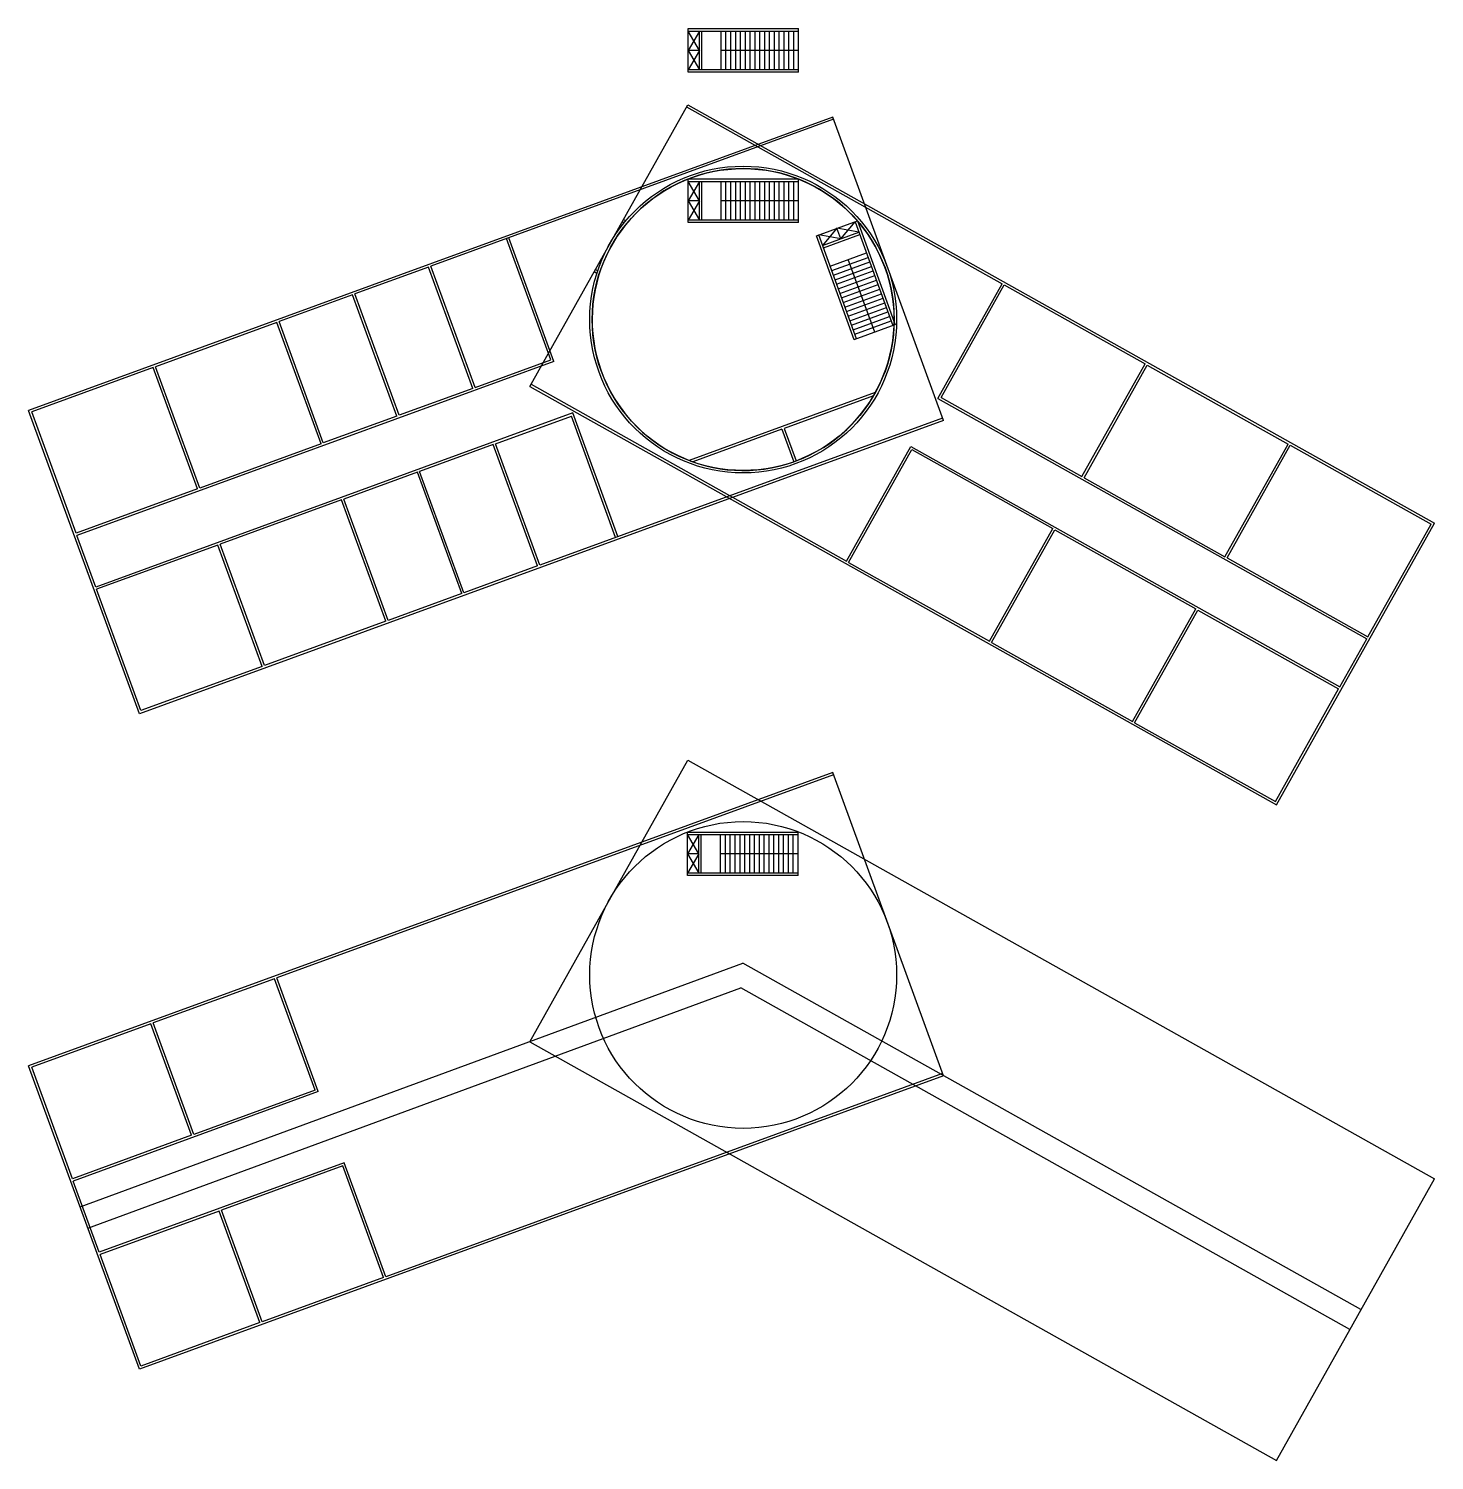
# Model space of a CAD drawing. Header units: millimetres. Extents: x -210 to 1173, y -437 to 320.
# Drawn here: x 935.1 to 1022.2, y 231 to 319.6 of the extents above; entities that cross this region are included whole.
import ezdxf

# ---------------------------------------------------------------- set-up
doc = ezdxf.new("R2010")
doc.units = ezdxf.units.MM
doc.header["$LTSCALE"] = 0.3
doc.layers.add('CORTE', color=6, linetype='Continuous')
doc.layers.add('VISTA PERTO', color=3, linetype='Continuous')

msp = doc.modelspace()

# ---------------------------------------------------------------- linework, layer by layer
for p, q in [((975.905, 267.165), (975.905, 269.865)), ((975.905, 269.865), (982.755, 269.865)), ((975.905, 269.715), (982.755, 269.715)), ((976.605, 269.715), (975.905, 268.515)), ((976.605, 268.515), (975.905, 269.715)), ((976.605, 267.315), (976.605, 269.715)), ((976.755, 267.315), (976.755, 269.715)), ((977.955, 267.315), (977.955, 269.715)), ((978.255, 267.315), (978.255, 269.715)), ((978.555, 267.315), (978.555, 269.715)), ((978.855, 267.315), (978.855, 269.715)), ((979.155, 267.315), (979.155, 269.715)), ((979.455, 267.315), (979.455, 269.715)), ((979.755, 267.315), (979.755, 269.715)), ((980.055, 267.315), (980.055, 269.715)), ((980.355, 267.315), (980.355, 269.715)), ((980.655, 267.315), (980.655, 269.715)), ((980.955, 267.315), (980.955, 269.715)), ((981.255, 267.315), (981.255, 269.715)), ((981.555, 267.315), (981.555, 269.715)), ((981.855, 267.315), (981.855, 269.715)), ((982.155, 267.315), (982.155, 269.715)), ((982.455, 267.315), (982.455, 269.715)), ((982.755, 267.165), (982.755, 269.865)), ((976.605, 268.515), (975.905, 268.515)), ((976.605, 268.515), (975.905, 267.315)), ((975.905, 268.515), (976.605, 267.315)), ((982.755, 268.515), (977.955, 268.515)), ((982.755, 267.315), (975.905, 267.315)), ((982.755, 267.165), (975.905, 267.165))]:
    msp.add_line(p, q)
at = {"layer": 'CORTE'}
for p, q in [((975.937, 316.92), (975.937, 319.62)), ((975.937, 319.62), (982.787, 319.62)), ((975.937, 319.47), (982.787, 319.47)), ((976.637, 319.47), (975.937, 318.27)), ((976.637, 318.27), (975.937, 319.47)), ((976.637, 317.07), (976.637, 319.47)), ((976.787, 317.07), (976.787, 319.47)), ((977.987, 317.07), (977.987, 319.47)), ((978.287, 317.07), (978.287, 319.47)), ((978.587, 317.07), (978.587, 319.47)), ((978.887, 317.07), (978.887, 319.47)), ((979.187, 317.07), (979.187, 319.47)), ((979.487, 317.07), (979.487, 319.47)), ((979.787, 317.07), (979.787, 319.47)), ((980.087, 317.07), (980.087, 319.47)), ((980.387, 317.07), (980.387, 319.47)), ((980.687, 317.07), (980.687, 319.47)), ((980.987, 317.07), (980.987, 319.47)), ((981.287, 317.07), (981.287, 319.47)), ((981.587, 317.07), (981.587, 319.47)), ((981.887, 317.07), (981.887, 319.47)), ((982.187, 317.07), (982.187, 319.47)), ((982.487, 317.07), (982.487, 319.47)), ((982.787, 316.92), (982.787, 319.62)), ((976.637, 318.27), (975.937, 318.27)), ((976.637, 318.27), (975.937, 317.07)), ((975.937, 318.27), (976.637, 317.07)), ((982.787, 318.27), (977.987, 318.27)), ((982.787, 317.07), (975.937, 317.07)), ((982.787, 316.92), (975.937, 316.92)), ((966.14, 297.467), (975.923, 314.911)), ((975.85, 314.78), (995.387, 303.824)), ((975.923, 314.911), (1022.15, 288.987)), ((984.894, 314.147), (935.106, 295.979)), ((984.946, 314.007), (960.005, 304.905)), ((991.75, 295.359), (984.894, 314.147)), ((975.937, 307.608), (975.937, 310.308)), ((975.937, 310.308), (982.787, 310.308)), ((975.937, 310.158), (982.787, 310.158)), ((976.637, 310.158), (975.937, 308.958)), ((976.637, 308.958), (975.937, 310.158)), ((976.637, 307.758), (976.637, 310.158)), ((976.787, 307.758), (976.787, 310.158)), ((977.987, 307.758), (977.987, 310.158)), ((978.287, 307.758), (978.287, 310.158)), ((978.587, 307.758), (978.587, 310.158)), ((978.887, 307.758), (978.887, 310.158)), ((979.187, 307.758), (979.187, 310.158)), ((979.487, 307.758), (979.487, 310.158)), ((979.787, 307.758), (979.787, 310.158)), ((980.087, 307.758), (980.087, 310.158)), ((980.387, 307.758), (980.387, 310.158)), ((980.687, 307.758), (980.687, 310.158)), ((980.987, 307.758), (980.987, 310.158)), ((981.287, 307.758), (981.287, 310.158)), ((981.587, 307.758), (981.587, 310.158)), ((981.887, 307.758), (981.887, 310.158)), ((982.187, 307.758), (982.187, 310.158)), ((982.487, 307.758), (982.487, 310.158)), ((982.787, 307.608), (982.787, 310.308)), ((976.637, 308.958), (975.937, 308.958)), ((976.637, 308.958), (975.937, 307.758)), ((975.937, 308.958), (976.637, 307.758)), ((982.787, 308.958), (977.987, 308.958)), ((971.863, 307.672), (971.986, 307.603)), ((971.937, 307.803), (972.083, 307.721)), ((982.787, 307.758), (975.937, 307.758)), ((983.885, 306.79), (986.421, 307.716)), ((986.421, 307.716), (988.769, 301.281)), ((982.787, 307.608), (975.937, 307.608)), ((986.233, 300.355), (983.885, 306.79)), ((986.374, 300.406), (984.026, 306.841)), ((985.393, 306.595), (984.026, 306.841)), ((985.153, 307.253), (984.266, 306.184)), ((984.266, 306.184), (986.52, 307.007)), ((984.317, 306.043), (986.572, 306.866)), ((985.393, 306.595), (985.153, 307.253)), ((986.52, 307.007), (985.153, 307.253)), ((985.393, 306.595), (986.28, 307.664)), ((986.28, 307.664), (988.628, 301.229)), ((967.444, 299.104), (964.702, 306.619)), ((967.636, 299.014), (964.842, 306.671)), ((984.728, 304.916), (986.983, 305.738)), ((984.831, 304.634), (987.086, 305.456)), ((984.934, 304.352), (987.189, 305.175)), ((987.501, 300.818), (985.856, 305.327)), ((959.864, 304.854), (955.307, 303.191)), ((962.606, 297.338), (959.864, 304.854)), ((962.747, 297.39), (960.005, 304.905)), ((970.127, 304.576), (970.298, 304.48)), ((970.2, 304.706), (970.345, 304.625)), ((985.037, 304.07), (987.291, 304.893)), ((985.14, 303.788), (987.394, 304.611)), ((985.243, 303.506), (987.497, 304.329)), ((985.345, 303.225), (987.6, 304.047)), ((985.448, 302.943), (987.703, 303.766)), ((985.551, 302.661), (987.806, 303.484)), ((991.401, 296.715), (995.387, 303.824)), ((991.605, 296.773), (995.518, 303.751)), ((995.518, 303.751), (1004.24, 298.859)), ((955.167, 303.14), (950.61, 301.477)), ((957.909, 295.624), (955.167, 303.14)), ((958.05, 295.676), (955.307, 303.191)), ((985.654, 302.379), (987.909, 303.202)), ((985.757, 302.097), (988.011, 302.92)), ((985.86, 301.816), (988.114, 302.638)), ((985.962, 301.534), (988.217, 302.356)), ((953.353, 293.962), (950.61, 301.477)), ((986.063, 301.259), (988.317, 302.082)), ((986.166, 300.977), (988.42, 301.8)), ((986.268, 300.695), (988.523, 301.518)), ((950.47, 301.426), (942.954, 298.683)), ((953.212, 293.91), (950.47, 301.426)), ((986.23, 300.362), (988.767, 301.288)), ((967.636, 299.014), (938.092, 288.233)), ((962.747, 297.39), (967.444, 299.104)), ((1000.327, 291.882), (1004.24, 298.859)), ((942.813, 298.632), (935.298, 295.889)), ((945.556, 291.117), (942.813, 298.632)), ((945.697, 291.168), (942.954, 298.683)), ((1000.458, 291.808), (1004.371, 298.786)), ((1004.371, 298.786), (1013.093, 293.895)), ((962.606, 297.338), (958.05, 295.676)), ((966.14, 297.467), (1012.368, 271.543)), ((966.214, 297.598), (985.751, 286.641)), ((987.533, 297.077), (976.009, 292.872)), ((987.418, 296.876), (981.893, 294.86)), ((991.401, 296.715), (1017.96, 281.821)), ((991.605, 296.773), (1000.327, 291.882)), ((941.962, 277.191), (935.106, 295.979)), ((938.041, 288.374), (935.298, 295.889)), ((968.802, 295.82), (939.258, 285.039)), ((991.75, 295.359), (941.962, 277.191)), ((957.909, 295.624), (953.353, 293.962)), ((964.015, 293.914), (968.712, 295.628)), ((991.699, 295.5), (966.758, 286.399)), ((971.455, 288.113), (968.712, 295.628)), ((971.596, 288.164), (968.802, 295.82)), ((981.752, 294.808), (976.226, 292.792)), ((981.752, 294.808), (982.487, 292.795)), ((981.893, 294.86), (982.628, 292.846)), ((953.212, 293.91), (945.697, 291.168)), ((963.874, 293.863), (959.318, 292.2)), ((966.617, 286.347), (963.874, 293.863)), ((966.758, 286.399), (964.015, 293.914)), ((985.751, 286.641), (989.738, 293.75)), ((985.882, 286.568), (989.795, 293.546)), ((989.738, 293.75), (1016.296, 278.856)), ((989.795, 293.546), (998.517, 288.654)), ((1009.18, 286.917), (1013.093, 293.895)), ((1009.311, 286.843), (1013.224, 293.821)), ((1013.224, 293.821), (1021.946, 288.93)), ((959.177, 292.149), (954.621, 290.486)), ((961.92, 284.633), (959.177, 292.149)), ((962.061, 284.685), (959.318, 292.2)), ((1000.458, 291.808), (1009.18, 286.917)), ((945.556, 291.117), (938.041, 288.374)), ((954.48, 290.435), (946.965, 287.692)), ((957.223, 282.919), (954.48, 290.435)), ((957.364, 282.971), (954.621, 290.486)), ((939.258, 285.039), (938.092, 288.233)), ((994.604, 281.677), (998.517, 288.654)), ((994.735, 281.603), (998.648, 288.581)), ((998.648, 288.581), (1007.37, 283.69)), ((1012.368, 271.543), (1022.15, 288.987)), ((1018.033, 281.952), (1021.946, 288.93)), ((946.824, 287.641), (939.309, 284.898)), ((949.567, 280.125), (946.824, 287.641)), ((949.708, 280.177), (946.965, 287.692)), ((985.882, 286.568), (994.604, 281.677)), ((1009.311, 286.843), (1018.033, 281.952)), ((966.617, 286.347), (962.061, 284.685)), ((942.051, 277.383), (939.309, 284.898)), ((961.92, 284.633), (957.364, 282.971)), ((957.223, 282.919), (949.708, 280.177)), ((1003.457, 276.712), (1007.37, 283.69)), ((1003.588, 276.639), (1007.501, 283.616)), ((1007.501, 283.616), (1016.223, 278.725)), ((994.735, 281.603), (1003.457, 276.712)), ((1016.296, 278.856), (1017.96, 281.821)), ((949.567, 280.125), (942.051, 277.383)), ((1012.31, 271.747), (1016.223, 278.725)), ((1003.588, 276.639), (1012.31, 271.747)), ((966.14, 256.878), (975.923, 274.322)), ((975.923, 274.322), (1022.15, 248.398)), ((984.894, 273.559), (935.106, 255.39)), ((984.946, 273.418), (950.47, 260.837)), ((991.75, 254.77), (984.894, 273.559)), ((950.329, 260.785), (942.813, 258.043)), ((952.848, 253.881), (950.329, 260.785)), ((953.041, 253.791), (950.47, 260.837)), ((945.333, 251.138), (942.813, 258.043)), ((942.672, 257.991), (935.298, 255.3)), ((945.192, 251.087), (942.672, 257.991)), ((966.14, 256.878), (1012.368, 230.954)), ((941.962, 236.602), (935.106, 255.39)), ((937.818, 248.396), (935.298, 255.3)), ((991.75, 254.77), (941.962, 236.602)), ((991.699, 254.911), (957.223, 242.33)), ((953.041, 253.791), (937.869, 248.255)), ((952.848, 253.881), (945.333, 251.138)), ((945.192, 251.087), (937.818, 248.396)), ((954.652, 249.376), (939.48, 243.84)), ((954.562, 249.184), (947.047, 246.441)), ((957.082, 242.279), (954.562, 249.184)), ((957.223, 242.33), (954.652, 249.376)), ((1012.368, 230.954), (1022.15, 248.398)), ((939.48, 243.84), (937.869, 248.255)), ((946.906, 246.39), (939.532, 243.699)), ((949.426, 239.485), (946.906, 246.39)), ((949.567, 239.537), (947.047, 246.441)), ((942.051, 236.794), (939.532, 243.699)), ((957.082, 242.279), (949.567, 239.537)), ((949.426, 239.485), (942.051, 236.794))]:
    msp.add_line(p, q, dxfattribs=at)
for centre, radius in [((979.352, 301.604), 9.5), ((979.352, 301.604), 9.5), ((979.352, 301.604), 9.35), ((979.352, 261.015), 9.5)]:
    msp.add_circle(centre, radius, dxfattribs=at)
msp.add_arc((979.352, 301.604), 9.35, 290.5074, 289.58821, dxfattribs=at)
at = {"layer": 'VISTA PERTO'}
for p, q in [((938.292, 246.653), (979.326, 261.751)), ((1017.601, 240.287), (979.326, 261.751)), ((938.776, 245.339), (979.204, 260.215)), ((1016.916, 239.066), (979.204, 260.215))]:
    msp.add_line(p, q, dxfattribs=at)

doc.saveas('drawing.dxf')
